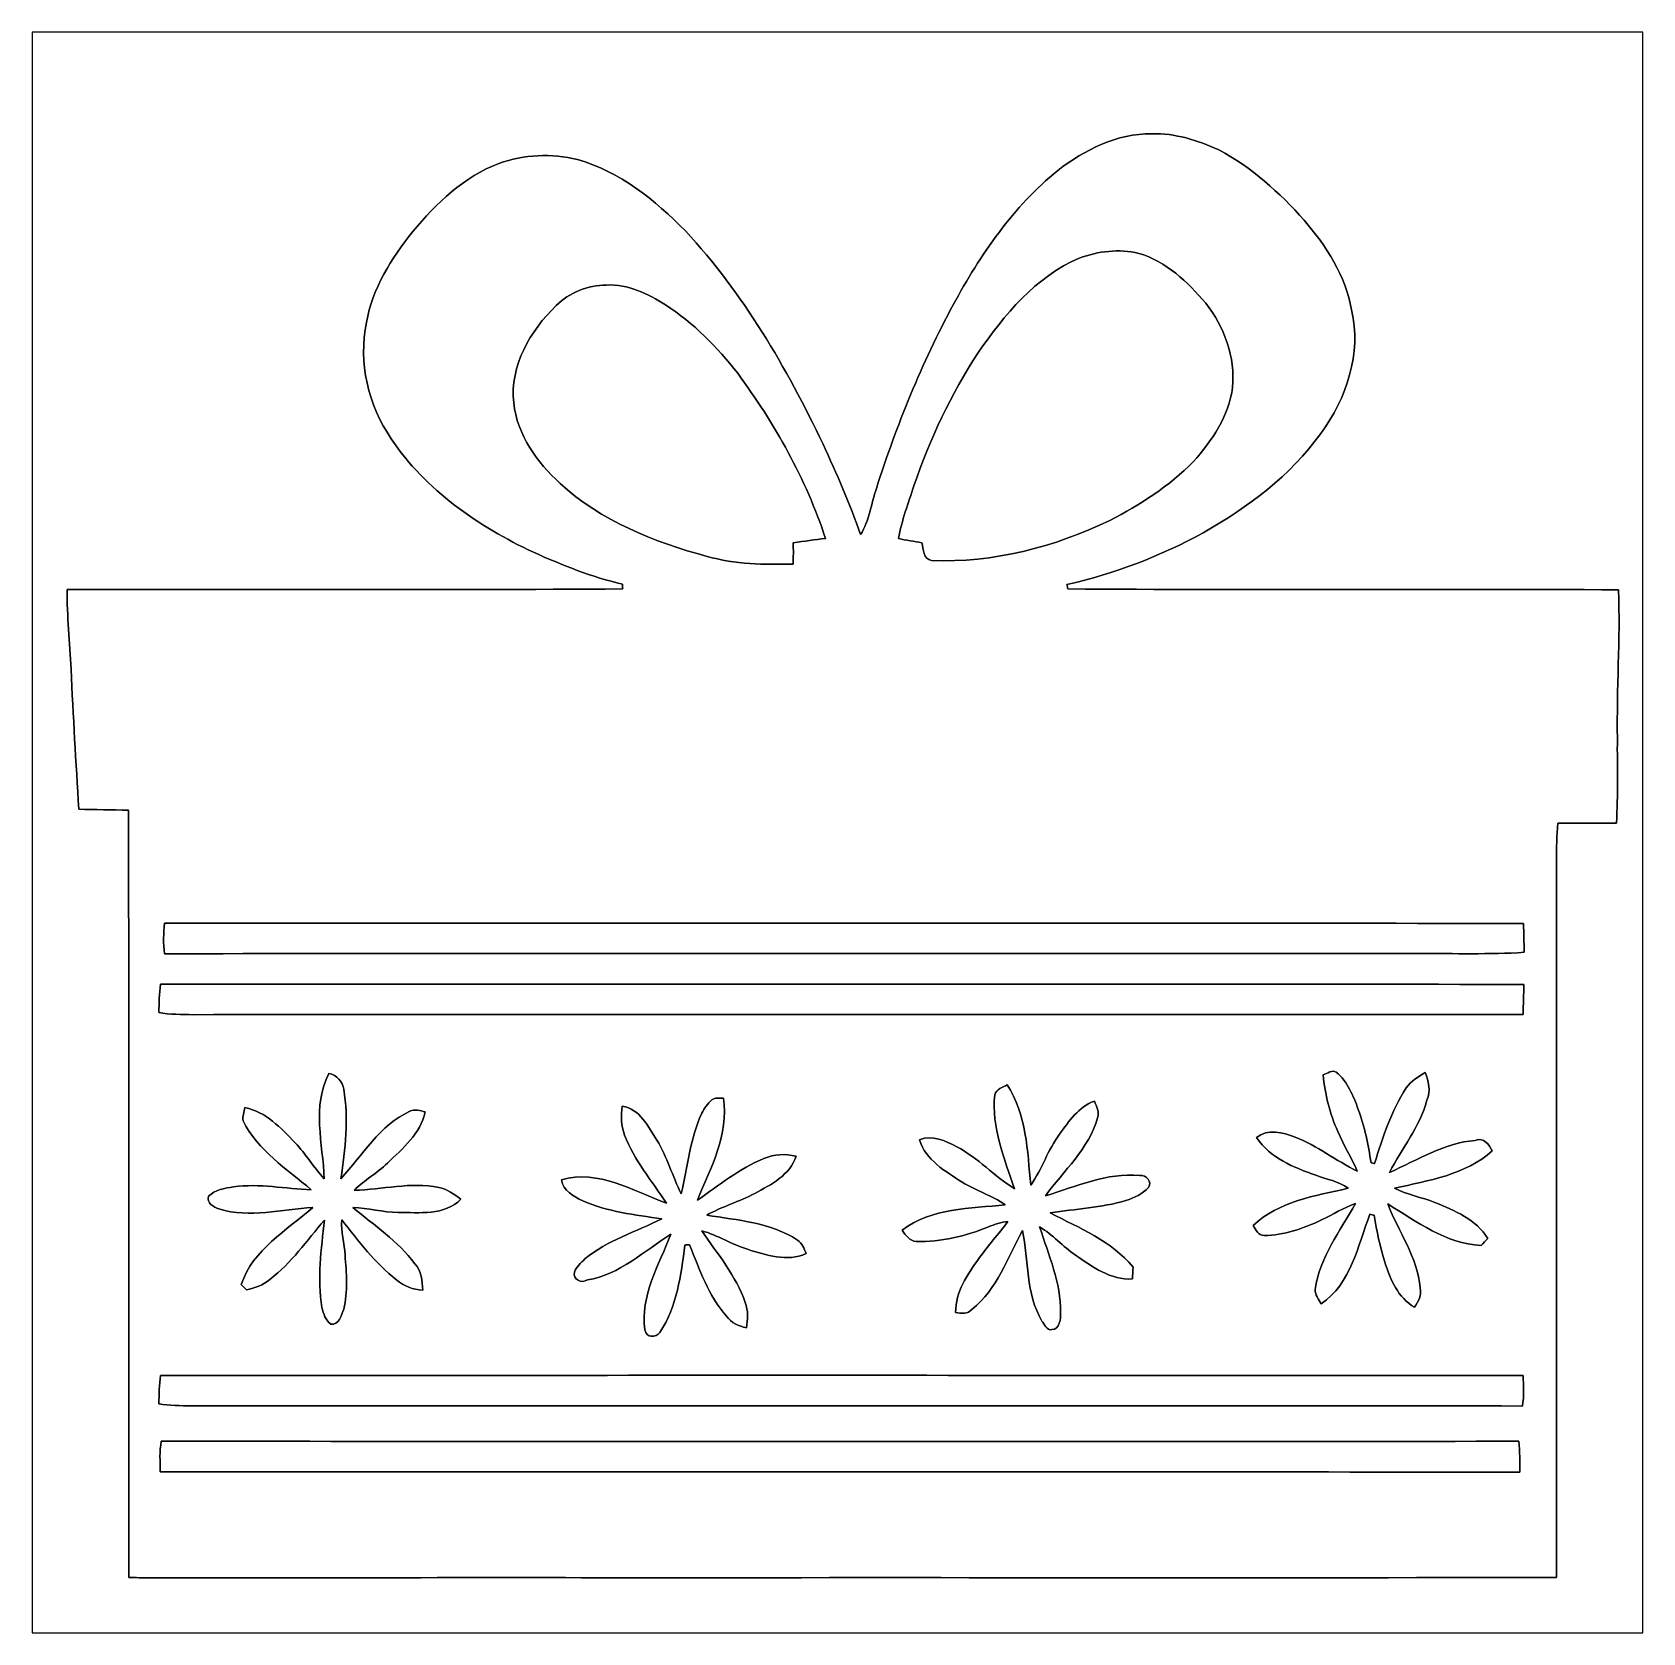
# Model space of a CAD drawing. Header units: centimetres. Extents: x -16.8 to 16.8, y -16.7 to 16.7.
import ezdxf

# ---------------------------------------------------------------- set-up
doc = ezdxf.new("R2010")
doc.units = ezdxf.units.CM
doc.header["$MEASUREMENT"] = 0
doc.layers.add('Layer 1', color=7, linetype='Continuous')

msp = doc.modelspace()

# ---------------------------------------------------------------- linework, layer by layer
at = {"layer": 'Layer 1', "color": 7}
for points, knots in [([(-16.77458, 16.66875), (-16.77458, 16.66875), (16.77458, 16.66875), (16.77458, 16.66875), (16.77458, 16.66875), (16.77458, 16.66875), (16.77458, -16.66875), (16.77458, -16.66875), (16.77458, -16.66875), (16.77458, -16.66875), (-16.77458, -16.66875), (-16.77458, -16.66875), (-16.77458, -16.66875), (-16.77458, -16.66875), (-16.77458, 16.66875), (-16.77458, 16.66875), (-16.77458, 16.66875), (-16.77458, 16.66875), (-16.77458, 16.66875), (-16.77458, 16.66875)], [0, 0, 0, 0, 0.16666667, 0.16666667, 0.16666667, 0.16666667, 0.33333333, 0.33333333, 0.33333333, 0.33333333, 0.5, 0.5, 0.5, 0.5, 0.66666667, 0.66666667, 0.66666667, 0.66666667, 1, 1, 1, 1]), ([(4.5907, 13.79008), (3.66219, 13.03726), (2.97674, 12.03501), (2.40947, 10.99361), (2.40947, 10.99361), (1.75577, 9.7723), (1.23119, 8.48395), (0.80962, 7.16562), (0.80962, 7.16562), (0.70238, 6.84495), (0.66322, 6.49358), (0.47907, 6.2036), (0.47907, 6.2036), (0.2607, 6.84918), (-0.01623, 7.47289), (-0.30198, 8.09096), (-0.30198, 8.09096), (-1.06363, 9.68234), (-1.95968, 11.2335), (-3.1683, 12.53067), (-3.1683, 12.53067), (-3.80259, 13.17096), (-4.53602, 13.76751), (-5.41796, 14.01727), (-5.41796, 14.01727), (-5.95348, 14.14956), (-6.53203, 14.12099), (-7.05273, 13.93684), (-7.05273, 13.93684), (-7.77981, 13.66097), (-8.35801, 13.10428), (-8.84661, 12.51479), (-8.84661, 12.51479), (-9.29181, 11.9634), (-9.68798, 11.33404), (-9.81216, 10.62496), (-9.81216, 10.62496), (-9.98538, 9.79241), (-9.77759, 8.89847), (-9.29675, 8.20208), (-9.29675, 8.20208), (-8.58238, 7.12964), (-7.48489, 6.38104), (-6.33554, 5.836), (-6.33554, 5.836), (-5.73229, 5.57424), (-5.12163, 5.31213), (-4.47604, 5.17525), (-4.47604, 5.17525), (-4.47569, 5.14103), (-4.47534, 5.10646), (-4.47463, 5.07224), (-4.47463, 5.07224), (-8.3312, 5.04825), (-12.18777, 5.07118), (-16.04433, 5.0606), (-16.04433, 5.0606), (-16.05527, 4.50779), (-15.98859, 3.95676), (-15.96566, 3.40501), (-15.96566, 3.40501), (-15.92227, 2.43099), (-15.86124, 1.45803), (-15.80656, 0.48472), (-15.80656, 0.48472), (-15.46154, 0.4766), (-15.11653, 0.47343), (-14.77186, 0.4639), (-14.77186, 0.4639), (-14.7514, -4.86198), (-14.77257, -10.18822), (-14.76128, -15.51446), (-14.76128, -15.51446), (-14.62229, -15.52116), (-14.48294, -15.52257), (-14.34394, -15.52504), (-14.34394, -15.52504), (-10.78371, -15.52575), (-7.22348, -15.51446), (-3.66324, -15.52399), (-3.66324, -15.52399), (2.54917, -15.5127), (8.76159, -15.53351), (14.97401, -15.51411), (14.97401, -15.51411), (14.97718, -10.53677), (14.97471, -5.55943), (14.97506, -0.58208), (14.97506, -0.58208), (14.97612, -0.32314), (14.98494, -0.06456), (15.00187, 0.19332), (15.00187, 0.19332), (15.40898, 0.19473), (15.81609, 0.19368), (16.2239, 0.19544), (16.2239, 0.19544), (16.26517, 0.78211), (16.23871, 1.37089), (16.24542, 1.95792), (16.24542, 1.95792), (16.22813, 2.9905), (16.30645, 4.02237), (16.27011, 5.05495), (16.27011, 5.05495), (12.44565, 5.08035), (8.62118, 5.04155), (4.79707, 5.074), (4.79707, 5.074), (4.79249, 5.09658), (4.78331, 5.14174), (4.77873, 5.16431), (4.77873, 5.16431), (5.76968, 5.38903), (6.72782, 5.75486), (7.61894, 6.2424), (7.61894, 6.2424), (8.55063, 6.77404), (9.43963, 7.42844), (10.06687, 8.3118), (10.06687, 8.3118), (10.60344, 9.03746), (10.92129, 9.98396), (10.70786, 10.8839), (10.70786, 10.8839), (10.58263, 11.59263), (10.18399, 12.21811), (9.71903, 12.75292), (9.71903, 12.75292), (9.2075, 13.329), (8.62683, 13.85711), (7.94173, 14.21871), (7.94173, 14.21871), (7.50464, 14.42014), (7.0298, 14.5669), (6.54367, 14.55349), (6.54367, 14.55349), (5.82189, 14.56231), (5.15056, 14.218), (4.5907, 13.79008)], [0, 0, 0, 0, 0.02777778, 0.02777778, 0.02777778, 0.02777778, 0.05555556, 0.05555556, 0.05555556, 0.05555556, 0.08333333, 0.08333333, 0.08333333, 0.08333333, 0.11111111, 0.11111111, 0.11111111, 0.11111111, 0.13888889, 0.13888889, 0.13888889, 0.13888889, 0.16666667, 0.16666667, 0.16666667, 0.16666667, 0.19444444, 0.19444444, 0.19444444, 0.19444444, 0.22222222, 0.22222222, 0.22222222, 0.22222222, 0.25, 0.25, 0.25, 0.25, 0.27777778, 0.27777778, 0.27777778, 0.27777778, 0.30555556, 0.30555556, 0.30555556, 0.30555556, 0.33333333, 0.33333333, 0.33333333, 0.33333333, 0.36111111, 0.36111111, 0.36111111, 0.36111111, 0.38888889, 0.38888889, 0.38888889, 0.38888889, 0.41666667, 0.41666667, 0.41666667, 0.41666667, 0.44444444, 0.44444444, 0.44444444, 0.44444444, 0.47222222, 0.47222222, 0.47222222, 0.47222222, 0.5, 0.5, 0.5, 0.5, 0.52777778, 0.52777778, 0.52777778, 0.52777778, 0.55555556, 0.55555556, 0.55555556, 0.55555556, 0.58333333, 0.58333333, 0.58333333, 0.58333333, 0.61111111, 0.61111111, 0.61111111, 0.61111111, 0.63888889, 0.63888889, 0.63888889, 0.63888889, 0.66666667, 0.66666667, 0.66666667, 0.66666667, 0.69444444, 0.69444444, 0.69444444, 0.69444444, 0.72222222, 0.72222222, 0.72222222, 0.72222222, 0.75, 0.75, 0.75, 0.75, 0.77777778, 0.77777778, 0.77777778, 0.77777778, 0.80555556, 0.80555556, 0.80555556, 0.80555556, 0.83333333, 0.83333333, 0.83333333, 0.83333333, 0.86111111, 0.86111111, 0.86111111, 0.86111111, 0.88888889, 0.88888889, 0.88888889, 0.88888889, 0.91666667, 0.91666667, 0.91666667, 0.91666667, 0.94444444, 0.94444444, 0.94444444, 0.94444444, 1, 1, 1, 1]), ([(5.03484, 11.96375), (5.42643, 12.1091), (5.86669, 12.15954), (6.27521, 12.06288), (6.27521, 12.06288), (6.84742, 11.89567), (7.29544, 11.46704), (7.6708, 11.02219), (7.6708, 11.02219), (8.0578, 10.53112), (8.28992, 9.90106), (8.22784, 9.271), (8.22784, 9.271), (8.15516, 8.67516), (7.80274, 8.15869), (7.41045, 7.72301), (7.41045, 7.72301), (6.91127, 7.2136), (6.30202, 6.8266), (5.67196, 6.50064), (5.67196, 6.50064), (4.52085, 5.94607), (3.2445, 5.60846), (1.96109, 5.66843), (1.96109, 5.66843), (1.77941, 5.68925), (1.79176, 5.8988), (1.7586, 6.03638), (1.7586, 6.03638), (1.59526, 6.06213), (1.43263, 6.09071), (1.27035, 6.12175), (1.27035, 6.12175), (1.33562, 6.50028), (1.47673, 6.85976), (1.5935, 7.22383), (1.5935, 7.22383), (1.92158, 8.19503), (2.36467, 9.12883), (2.92559, 9.98714), (2.92559, 9.98714), (3.4738, 10.78195), (4.12644, 11.57358), (5.03484, 11.96375)], [0, 0, 0, 0, 0.08333333, 0.08333333, 0.08333333, 0.08333333, 0.16666667, 0.16666667, 0.16666667, 0.16666667, 0.25, 0.25, 0.25, 0.25, 0.33333333, 0.33333333, 0.33333333, 0.33333333, 0.41666667, 0.41666667, 0.41666667, 0.41666667, 0.5, 0.5, 0.5, 0.5, 0.58333333, 0.58333333, 0.58333333, 0.58333333, 0.66666667, 0.66666667, 0.66666667, 0.66666667, 0.75, 0.75, 0.75, 0.75, 0.83333333, 0.83333333, 0.83333333, 0.83333333, 1, 1, 1, 1]), ([(-5.8607, 10.97562), (-5.58377, 11.24761), (-5.20065, 11.40037), (-4.81365, 11.40213), (-4.81365, 11.40213), (-4.36457, 11.42471), (-3.94864, 11.22504), (-3.58175, 10.98762), (-3.58175, 10.98762), (-2.99473, 10.61473), (-2.50613, 10.10814), (-2.07892, 9.56381), (-2.07892, 9.56381), (-1.30528, 8.51817), (-0.65723, 7.36529), (-0.24977, 6.12669), (-0.24977, 6.12669), (-0.47308, 6.09529), (-0.69709, 6.06743), (-0.92004, 6.03567), (-0.92004, 6.03567), (-0.9211, 5.88786), (-0.91722, 5.73899), (-0.92393, 5.59082), (-0.92393, 5.59082), (-1.52576, 5.57565), (-2.13466, 5.58659), (-2.71815, 5.75169), (-2.71815, 5.75169), (-3.82376, 6.04626), (-4.92513, 6.49005), (-5.77991, 7.27251), (-5.77991, 7.27251), (-6.26498, 7.7089), (-6.67068, 8.28428), (-6.74441, 8.9475), (-6.74441, 8.9475), (-6.82872, 9.72079), (-6.39904, 10.45598), (-5.8607, 10.97562)], [0, 0, 0, 0, 0.09090909, 0.09090909, 0.09090909, 0.09090909, 0.18181818, 0.18181818, 0.18181818, 0.18181818, 0.27272727, 0.27272727, 0.27272727, 0.27272727, 0.36363636, 0.36363636, 0.36363636, 0.36363636, 0.45454545, 0.45454545, 0.45454545, 0.45454545, 0.54545455, 0.54545455, 0.54545455, 0.54545455, 0.63636364, 0.63636364, 0.63636364, 0.63636364, 0.72727273, 0.72727273, 0.72727273, 0.72727273, 0.81818182, 0.81818182, 0.81818182, 0.81818182, 1, 1, 1, 1]), ([(-14.01692, -1.88666), (-4.58082, -1.89548), (4.85563, -1.87325), (14.29173, -1.89759), (14.29173, -1.89759), (14.29491, -2.09691), (14.29985, -2.29588), (14.30514, -2.49555), (14.30514, -2.49555), (13.57701, -2.54212), (12.84676, -2.51742), (12.11792, -2.52236), (12.11792, -2.52236), (3.40572, -2.52342), (-5.30648, -2.51989), (-14.01868, -2.52448), (-14.01868, -2.52448), (-14.0522, -2.31316), (-14.03597, -2.09797), (-14.01692, -1.88666)], [0, 0, 0, 0, 0.16666667, 0.16666667, 0.16666667, 0.16666667, 0.33333333, 0.33333333, 0.33333333, 0.33333333, 0.5, 0.5, 0.5, 0.5, 0.66666667, 0.66666667, 0.66666667, 0.66666667, 1, 1, 1, 1]), ([(-14.10441, -3.15877), (-4.63691, -3.16089), (4.83023, -3.14784), (14.29738, -3.16512), (14.29738, -3.16512), (14.2935, -3.37326), (14.28856, -3.58246), (14.27974, -3.79095), (14.27974, -3.79095), (5.04543, -3.79554), (-4.18888, -3.78883), (-13.42319, -3.79448), (-13.42319, -3.79448), (-13.66203, -3.78742), (-13.90368, -3.79659), (-14.13933, -3.75109), (-14.13933, -3.75109), (-14.12946, -3.55283), (-14.1291, -3.35527), (-14.10441, -3.15877)], [0, 0, 0, 0, 0.16666667, 0.16666667, 0.16666667, 0.16666667, 0.33333333, 0.33333333, 0.33333333, 0.33333333, 0.5, 0.5, 0.5, 0.5, 0.66666667, 0.66666667, 0.66666667, 0.66666667, 1, 1, 1, 1]), ([(-10.59392, -5.01932), (-10.42705, -5.05213), (-10.31099, -5.18513), (-10.28524, -5.34705), (-10.28524, -5.34705), (-10.1787, -5.96653), (-10.24961, -6.59553), (-10.34521, -7.21113), (-10.34521, -7.21113), (-9.88907, -6.72324), (-9.53911, -6.09353), (-8.90693, -5.80602), (-8.90693, -5.80602), (-8.80569, -5.74957), (-8.69315, -5.79861), (-8.58979, -5.81872), (-8.58979, -5.81872), (-8.68715, -6.2738), (-9.05686, -6.58072), (-9.37542, -6.88763), (-9.37542, -6.88763), (-9.59097, -7.0926), (-9.85308, -7.24182), (-10.06687, -7.44926), (-10.06687, -7.44926), (-9.4809, -7.44432), (-8.89141, -7.27004), (-8.30756, -7.39387), (-8.30756, -7.39387), (-8.13188, -7.4235), (-7.98759, -7.53569), (-7.84472, -7.63482), (-7.84472, -7.63482), (-8.18162, -7.98901), (-8.71538, -7.90963), (-9.15353, -7.91422), (-9.15353, -7.91422), (-9.47032, -7.91175), (-9.77759, -7.82073), (-10.09333, -7.81191), (-10.09333, -7.81191), (-9.64706, -8.18233), (-9.15705, -8.51359), (-8.80322, -8.98137), (-8.80322, -8.98137), (-8.67234, -9.13483), (-8.64411, -9.33838), (-8.63988, -9.53347), (-8.63988, -9.53347), (-8.84132, -9.52747), (-9.02441, -9.4428), (-9.18034, -9.32145), (-9.18034, -9.32145), (-9.63542, -8.97643), (-9.97126, -8.50829), (-10.32828, -8.06979), (-10.32828, -8.06979), (-10.34486, -8.31674), (-10.27148, -8.55733), (-10.25843, -8.80322), (-10.25843, -8.80322), (-10.22456, -9.17716), (-10.20128, -9.56134), (-10.28171, -9.9314), (-10.28171, -9.9314), (-10.33427, -10.04464), (-10.38684, -10.27536), (-10.55441, -10.23973), (-10.55441, -10.23973), (-10.66412, -10.15929), (-10.70716, -10.02136), (-10.74138, -9.89577), (-10.74138, -9.89577), (-10.83804, -9.2897), (-10.75584, -8.67869), (-10.68564, -8.07473), (-10.68564, -8.07473), (-11.05429, -8.49454), (-11.37426, -8.96761), (-11.82405, -9.30839), (-11.82405, -9.30839), (-11.96481, -9.42234), (-12.13379, -9.4936), (-12.31194, -9.525), (-12.31194, -9.525), (-12.34722, -9.4869), (-12.38285, -9.44951), (-12.41848, -9.41246), (-12.41848, -9.41246), (-12.18424, -8.68645), (-11.46916, -8.28922), (-10.93117, -7.80944), (-10.93117, -7.80944), (-11.57817, -7.84613), (-12.24562, -8.03945), (-12.8838, -7.84084), (-12.8838, -7.84084), (-12.99633, -7.80521), (-13.14521, -7.71842), (-13.10005, -7.57767), (-13.10005, -7.57767), (-12.96917, -7.4362), (-12.76138, -7.41116), (-12.58217, -7.38082), (-12.58217, -7.38082), (-12.03995, -7.30426), (-11.50126, -7.42209), (-10.96045, -7.44396), (-10.96045, -7.44396), (-11.47198, -7.00617), (-12.07453, -6.62764), (-12.3825, -6.00251), (-12.3825, -6.00251), (-12.39626, -5.91044), (-12.36204, -5.81978), (-12.34475, -5.73052), (-12.34475, -5.73052), (-11.9066, -5.81625), (-11.59087, -6.15421), (-11.29771, -6.46465), (-11.29771, -6.46465), (-11.0744, -6.69572), (-10.91142, -6.97724), (-10.69093, -7.21042), (-10.69093, -7.21042), (-10.72198, -6.48723), (-10.95058, -5.69383), (-10.59392, -5.01932)], [0, 0, 0, 0, 0.03030303, 0.03030303, 0.03030303, 0.03030303, 0.06060606, 0.06060606, 0.06060606, 0.06060606, 0.09090909, 0.09090909, 0.09090909, 0.09090909, 0.12121212, 0.12121212, 0.12121212, 0.12121212, 0.15151515, 0.15151515, 0.15151515, 0.15151515, 0.18181818, 0.18181818, 0.18181818, 0.18181818, 0.21212121, 0.21212121, 0.21212121, 0.21212121, 0.24242424, 0.24242424, 0.24242424, 0.24242424, 0.27272727, 0.27272727, 0.27272727, 0.27272727, 0.3030303, 0.3030303, 0.3030303, 0.3030303, 0.33333333, 0.33333333, 0.33333333, 0.33333333, 0.36363636, 0.36363636, 0.36363636, 0.36363636, 0.39393939, 0.39393939, 0.39393939, 0.39393939, 0.42424242, 0.42424242, 0.42424242, 0.42424242, 0.45454545, 0.45454545, 0.45454545, 0.45454545, 0.48484848, 0.48484848, 0.48484848, 0.48484848, 0.51515152, 0.51515152, 0.51515152, 0.51515152, 0.54545455, 0.54545455, 0.54545455, 0.54545455, 0.57575758, 0.57575758, 0.57575758, 0.57575758, 0.60606061, 0.60606061, 0.60606061, 0.60606061, 0.63636364, 0.63636364, 0.63636364, 0.63636364, 0.66666667, 0.66666667, 0.66666667, 0.66666667, 0.6969697, 0.6969697, 0.6969697, 0.6969697, 0.72727273, 0.72727273, 0.72727273, 0.72727273, 0.75757576, 0.75757576, 0.75757576, 0.75757576, 0.78787879, 0.78787879, 0.78787879, 0.78787879, 0.81818182, 0.81818182, 0.81818182, 0.81818182, 0.84848485, 0.84848485, 0.84848485, 0.84848485, 0.87878788, 0.87878788, 0.87878788, 0.87878788, 0.90909091, 0.90909091, 0.90909091, 0.90909091, 0.93939394, 0.93939394, 0.93939394, 0.93939394, 1, 1, 1, 1]), ([(10.11802, -5.04613), (10.20339, -5.0225), (10.30252, -4.93289), (10.38931, -4.99039), (10.38931, -4.99039), (10.62355, -5.19324), (10.74737, -5.48287), (10.84651, -5.76897), (10.84651, -5.76897), (10.98797, -6.12422), (11.04865, -6.50416), (11.11709, -6.87881), (11.11709, -6.87881), (11.13437, -6.8834), (11.16859, -6.89187), (11.18588, -6.89645), (11.18588, -6.89645), (11.36121, -6.35459), (11.52913, -5.79931), (11.84734, -5.32024), (11.84734, -5.32024), (11.938, -5.17102), (12.10134, -5.09411), (12.23962, -4.99639), (12.23962, -4.99639), (12.31477, -5.17913), (12.35957, -5.38656), (12.27772, -5.57671), (12.27772, -5.57671), (12.13097, -6.13163), (11.75808, -6.57895), (11.49914, -7.08025), (11.49914, -7.08025), (12.0777, -6.82413), (12.63826, -6.46642), (13.28314, -6.41244), (13.28314, -6.41244), (13.46517, -6.34012), (13.57101, -6.50452), (13.64051, -6.63363), (13.64051, -6.63363), (13.07606, -7.12929), (12.31194, -7.2517), (11.60392, -7.40657), (11.60392, -7.40657), (11.86568, -7.55121), (12.16766, -7.59248), (12.44282, -7.70572), (12.44282, -7.70572), (12.85557, -7.87188), (13.30325, -8.06097), (13.54702, -8.45679), (13.54702, -8.45679), (13.49939, -8.50441), (13.45283, -8.55274), (13.40697, -8.60178), (13.40697, -8.60178), (12.67178, -8.56827), (12.06712, -8.10436), (11.46387, -7.73748), (11.46387, -7.73748), (11.684, -8.32062), (12.08722, -8.84484), (12.1345, -9.48725), (12.1345, -9.48725), (12.18142, -9.63824), (12.09851, -9.7723), (12.01843, -9.88942), (12.01843, -9.88942), (11.67659, -9.68939), (11.51467, -9.31016), (11.40389, -8.94891), (11.40389, -8.94891), (11.297, -8.63212), (11.23527, -8.30227), (11.17917, -7.97384), (11.17917, -7.97384), (11.1573, -7.96784), (11.11321, -7.95549), (11.09098, -7.94914), (11.09098, -7.94914), (10.83733, -8.60637), (10.70046, -9.39765), (10.07181, -9.8171), (10.07181, -9.8171), (10.02206, -9.72256), (9.94798, -9.62942), (9.94833, -9.5183), (9.94833, -9.5183), (10.04746, -8.84908), (10.46304, -8.2998), (10.79147, -7.72936), (10.79147, -7.72936), (10.54029, -7.81085), (10.31946, -7.95972), (10.08168, -8.07014), (10.08168, -8.07014), (9.70774, -8.2483), (9.30275, -8.38906), (8.88506, -8.39576), (8.88506, -8.39576), (8.76406, -8.39576), (8.71149, -8.2744), (8.65717, -8.18727), (8.65717, -8.18727), (9.18845, -7.68244), (9.94692, -7.56532), (10.63413, -7.41116), (10.63413, -7.41116), (10.44187, -7.25734), (10.18928, -7.23018), (9.96738, -7.13952), (9.96738, -7.13952), (9.50383, -6.97865), (9.01241, -6.77933), (8.72772, -6.35529), (8.72772, -6.35529), (8.95526, -6.16338), (9.27982, -6.24346), (9.531, -6.34471), (9.531, -6.34471), (9.99172, -6.52639), (10.38542, -6.83577), (10.8271, -7.05414), (10.8271, -7.05414), (10.70998, -6.76981), (10.53747, -6.51298), (10.42141, -6.22829), (10.42141, -6.22829), (10.25525, -5.85435), (10.15118, -5.45394), (10.11802, -5.04613)], [0, 0, 0, 0, 0.02941176, 0.02941176, 0.02941176, 0.02941176, 0.05882353, 0.05882353, 0.05882353, 0.05882353, 0.08823529, 0.08823529, 0.08823529, 0.08823529, 0.11764706, 0.11764706, 0.11764706, 0.11764706, 0.14705882, 0.14705882, 0.14705882, 0.14705882, 0.17647059, 0.17647059, 0.17647059, 0.17647059, 0.20588235, 0.20588235, 0.20588235, 0.20588235, 0.23529412, 0.23529412, 0.23529412, 0.23529412, 0.26470588, 0.26470588, 0.26470588, 0.26470588, 0.29411765, 0.29411765, 0.29411765, 0.29411765, 0.32352941, 0.32352941, 0.32352941, 0.32352941, 0.35294118, 0.35294118, 0.35294118, 0.35294118, 0.38235294, 0.38235294, 0.38235294, 0.38235294, 0.41176471, 0.41176471, 0.41176471, 0.41176471, 0.44117647, 0.44117647, 0.44117647, 0.44117647, 0.47058824, 0.47058824, 0.47058824, 0.47058824, 0.5, 0.5, 0.5, 0.5, 0.52941176, 0.52941176, 0.52941176, 0.52941176, 0.55882353, 0.55882353, 0.55882353, 0.55882353, 0.58823529, 0.58823529, 0.58823529, 0.58823529, 0.61764706, 0.61764706, 0.61764706, 0.61764706, 0.64705882, 0.64705882, 0.64705882, 0.64705882, 0.67647059, 0.67647059, 0.67647059, 0.67647059, 0.70588235, 0.70588235, 0.70588235, 0.70588235, 0.73529412, 0.73529412, 0.73529412, 0.73529412, 0.76470588, 0.76470588, 0.76470588, 0.76470588, 0.79411765, 0.79411765, 0.79411765, 0.79411765, 0.82352941, 0.82352941, 0.82352941, 0.82352941, 0.85294118, 0.85294118, 0.85294118, 0.85294118, 0.88235294, 0.88235294, 0.88235294, 0.88235294, 0.91176471, 0.91176471, 0.91176471, 0.91176471, 0.94117647, 0.94117647, 0.94117647, 0.94117647, 1, 1, 1, 1]), ([(3.27554, -5.46241), (3.30623, -5.34494), (3.4477, -5.30895), (3.53483, -5.25286), (3.53483, -5.25286), (3.94018, -5.87022), (3.95323, -6.63293), (4.02555, -7.34307), (4.02555, -7.34307), (4.26014, -7.00934), (4.38397, -6.61317), (4.62456, -6.28297), (4.62456, -6.28297), (4.82212, -6.01662), (5.02497, -5.71429), (5.35058, -5.5947), (5.35058, -5.5947), (5.39821, -5.70371), (5.45994, -5.82224), (5.41867, -5.9436), (5.41867, -5.9436), (5.23593, -6.58918), (4.71099, -7.04427), (4.33035, -7.57026), (4.33035, -7.57026), (4.97205, -7.36847), (5.60776, -7.08519), (6.2992, -7.14128), (6.2992, -7.14128), (6.42232, -7.13246), (6.57331, -7.27604), (6.477, -7.39352), (6.477, -7.39352), (6.3567, -7.5311), (6.1782, -7.60448), (6.00922, -7.66374), (6.00922, -7.66374), (5.49698, -7.81826), (4.95864, -7.83837), (4.43336, -7.92339), (4.43336, -7.92339), (5.03978, -8.24195), (5.71112, -8.50582), (6.15597, -9.05193), (6.15597, -9.05193), (6.15244, -9.11366), (6.14609, -9.23749), (6.14257, -9.29957), (6.14257, -9.29957), (5.69207, -9.32533), (5.30789, -9.0424), (4.95547, -8.80216), (4.95547, -8.80216), (4.69336, -8.62401), (4.48486, -8.37636), (4.21111, -8.21514), (4.21111, -8.21514), (4.39279, -8.79969), (4.66302, -9.37542), (4.64291, -10.00196), (4.64291, -10.00196), (4.6609, -10.12331), (4.62386, -10.34768), (4.46229, -10.35509), (4.46229, -10.35509), (4.35504, -10.37661), (4.31341, -10.23726), (4.25556, -10.17517), (4.25556, -10.17517), (3.92748, -9.60261), (3.97475, -8.91505), (3.85339, -8.28675), (3.85339, -8.28675), (3.5433, -8.85366), (3.33057, -9.51794), (2.80211, -9.92928), (2.80211, -9.92928), (2.71357, -10.03864), (2.57845, -10.01677), (2.46062, -9.99772), (2.46062, -9.99772), (2.45533, -9.5691), (2.70404, -9.20397), (2.94711, -8.87377), (2.94711, -8.87377), (3.12984, -8.60178), (3.36056, -8.36683), (3.54894, -8.09943), (3.54894, -8.09943), (3.40889, -8.11777), (3.27342, -8.16081), (3.1436, -8.21514), (3.1436, -8.21514), (2.66771, -8.40916), (2.15547, -8.5277), (1.64006, -8.51923), (1.64006, -8.51923), (1.50319, -8.50865), (1.41958, -8.3887), (1.35008, -8.28534), (1.35008, -8.28534), (1.95298, -7.80944), (2.77107, -7.83661), (3.49426, -7.7537), (3.49426, -7.7537), (3.21486, -7.55932), (2.8829, -7.46266), (2.59609, -7.28133), (2.59609, -7.28133), (2.25143, -7.05767), (1.83374, -6.82484), (1.70956, -6.40151), (1.70956, -6.40151), (1.97485, -6.28227), (2.24719, -6.42655), (2.48461, -6.54756), (2.48461, -6.54756), (2.92735, -6.77616), (3.26566, -7.15892), (3.68653, -7.41927), (3.68653, -7.41927), (3.47592, -6.78603), (3.20146, -6.14539), (3.27554, -5.46241)], [0, 0, 0, 0, 0.03125, 0.03125, 0.03125, 0.03125, 0.0625, 0.0625, 0.0625, 0.0625, 0.09375, 0.09375, 0.09375, 0.09375, 0.125, 0.125, 0.125, 0.125, 0.15625, 0.15625, 0.15625, 0.15625, 0.1875, 0.1875, 0.1875, 0.1875, 0.21875, 0.21875, 0.21875, 0.21875, 0.25, 0.25, 0.25, 0.25, 0.28125, 0.28125, 0.28125, 0.28125, 0.3125, 0.3125, 0.3125, 0.3125, 0.34375, 0.34375, 0.34375, 0.34375, 0.375, 0.375, 0.375, 0.375, 0.40625, 0.40625, 0.40625, 0.40625, 0.4375, 0.4375, 0.4375, 0.4375, 0.46875, 0.46875, 0.46875, 0.46875, 0.5, 0.5, 0.5, 0.5, 0.53125, 0.53125, 0.53125, 0.53125, 0.5625, 0.5625, 0.5625, 0.5625, 0.59375, 0.59375, 0.59375, 0.59375, 0.625, 0.625, 0.625, 0.625, 0.65625, 0.65625, 0.65625, 0.65625, 0.6875, 0.6875, 0.6875, 0.6875, 0.71875, 0.71875, 0.71875, 0.71875, 0.75, 0.75, 0.75, 0.75, 0.78125, 0.78125, 0.78125, 0.78125, 0.8125, 0.8125, 0.8125, 0.8125, 0.84375, 0.84375, 0.84375, 0.84375, 0.875, 0.875, 0.875, 0.875, 0.90625, 0.90625, 0.90625, 0.90625, 0.9375, 0.9375, 0.9375, 0.9375, 1, 1, 1, 1]), ([(-2.62114, -5.56683), (-2.54953, -5.51709), (-2.45569, -5.53861), (-2.37384, -5.53191), (-2.37384, -5.53191), (-2.26025, -6.2925), (-2.6356, -6.98112), (-2.91818, -7.65739), (-2.91818, -7.65739), (-2.47015, -7.34836), (-2.0387, -7.00052), (-1.53211, -6.78956), (-1.53211, -6.78956), (-1.32115, -6.70172), (-1.08479, -6.6862), (-0.8636, -6.74158), (-0.8636, -6.74158), (-0.98743, -7.13669), (-1.3843, -7.33425), (-1.72473, -7.51628), (-1.72473, -7.51628), (-2.04823, -7.6895), (-2.40453, -7.79145), (-2.7238, -7.97172), (-2.7238, -7.97172), (-2.08209, -8.07191), (-1.391, -8.12482), (-0.8322, -8.48995), (-0.8322, -8.48995), (-0.73448, -8.5531), (-0.69674, -8.66881), (-0.65405, -8.77076), (-0.65405, -8.77076), (-1.05551, -8.94927), (-1.48519, -8.80322), (-1.87572, -8.6801), (-1.87572, -8.6801), (-2.20416, -8.58097), (-2.49484, -8.38588), (-2.8261, -8.29663), (-2.8261, -8.29663), (-2.49943, -8.77711), (-2.11455, -9.23361), (-1.92052, -9.78958), (-1.92052, -9.78958), (-1.85879, -9.95892), (-1.86725, -10.14518), (-1.89865, -10.32051), (-1.89865, -10.32051), (-2.05599, -10.27959), (-2.21721, -10.21397), (-2.31175, -10.07322), (-2.31175, -10.07322), (-2.6924, -9.65129), (-2.86738, -9.10026), (-3.08398, -8.58696), (-3.08398, -8.58696), (-3.10868, -8.58838), (-3.15771, -8.59155), (-3.18241, -8.59296), (-3.18241, -8.59296), (-3.25508, -9.21808), (-3.3461, -9.87531), (-3.69852, -10.41329), (-3.69852, -10.41329), (-3.78354, -10.53112), (-3.99133, -10.52513), (-4.01038, -10.35967), (-4.01038, -10.35967), (-4.11515, -9.65129), (-3.71581, -9.00359), (-3.47098, -8.36542), (-3.47098, -8.36542), (-4.02625, -8.71855), (-4.53637, -9.20785), (-5.20947, -9.31862), (-5.20947, -9.31862), (-5.33083, -9.40188), (-5.51709, -9.30134), (-5.48076, -9.15987), (-5.48076, -9.15987), (-5.4423, -9.04557), (-5.3467, -8.96373), (-5.26203, -8.88294), (-5.26203, -8.88294), (-4.7946, -8.48713), (-4.19488, -8.32238), (-3.66148, -8.04439), (-3.66148, -8.04439), (-4.21816, -7.96713), (-4.78825, -7.89975), (-5.30754, -7.6708), (-5.30754, -7.6708), (-5.49698, -7.57555), (-5.70865, -7.46795), (-5.75063, -7.23477), (-5.75063, -7.23477), (-4.98158, -7.01287), (-4.26403, -7.46548), (-3.56447, -7.71807), (-3.56447, -7.71807), (-3.86891, -7.25523), (-4.23192, -6.82307), (-4.43477, -6.30167), (-4.43477, -6.30167), (-4.51026, -6.10764), (-4.51626, -5.8995), (-4.48381, -5.69666), (-4.48381, -5.69666), (-4.11304, -5.75769), (-3.94264, -6.12563), (-3.76238, -6.40644), (-3.76238, -6.40644), (-3.54753, -6.75711), (-3.43994, -7.15821), (-3.25473, -7.52263), (-3.25473, -7.52263), (-3.12279, -6.96277), (-3.07058, -6.37787), (-2.82893, -5.8487), (-2.82893, -5.8487), (-2.77601, -5.74393), (-2.69769, -5.65397), (-2.62114, -5.56683)], [0, 0, 0, 0, 0.03125, 0.03125, 0.03125, 0.03125, 0.0625, 0.0625, 0.0625, 0.0625, 0.09375, 0.09375, 0.09375, 0.09375, 0.125, 0.125, 0.125, 0.125, 0.15625, 0.15625, 0.15625, 0.15625, 0.1875, 0.1875, 0.1875, 0.1875, 0.21875, 0.21875, 0.21875, 0.21875, 0.25, 0.25, 0.25, 0.25, 0.28125, 0.28125, 0.28125, 0.28125, 0.3125, 0.3125, 0.3125, 0.3125, 0.34375, 0.34375, 0.34375, 0.34375, 0.375, 0.375, 0.375, 0.375, 0.40625, 0.40625, 0.40625, 0.40625, 0.4375, 0.4375, 0.4375, 0.4375, 0.46875, 0.46875, 0.46875, 0.46875, 0.5, 0.5, 0.5, 0.5, 0.53125, 0.53125, 0.53125, 0.53125, 0.5625, 0.5625, 0.5625, 0.5625, 0.59375, 0.59375, 0.59375, 0.59375, 0.625, 0.625, 0.625, 0.625, 0.65625, 0.65625, 0.65625, 0.65625, 0.6875, 0.6875, 0.6875, 0.6875, 0.71875, 0.71875, 0.71875, 0.71875, 0.75, 0.75, 0.75, 0.75, 0.78125, 0.78125, 0.78125, 0.78125, 0.8125, 0.8125, 0.8125, 0.8125, 0.84375, 0.84375, 0.84375, 0.84375, 0.875, 0.875, 0.875, 0.875, 0.90625, 0.90625, 0.90625, 0.90625, 0.9375, 0.9375, 0.9375, 0.9375, 1, 1, 1, 1]), ([(-14.10441, -11.30794), (-4.64185, -11.30512), (4.82036, -11.30688), (14.28291, -11.30688), (14.28291, -11.30688), (14.28962, -11.5189), (14.30479, -11.73445), (14.26739, -11.94541), (14.26739, -11.94541), (5.02532, -11.93729), (-4.21675, -11.94259), (-13.45883, -11.94259), (-13.45883, -11.94259), (-13.68566, -11.93729), (-13.91391, -11.93588), (-14.13863, -11.90096), (-14.13863, -11.90096), (-14.12946, -11.70199), (-14.1291, -11.50479), (-14.10441, -11.30794)], [0, 0, 0, 0, 0.16666667, 0.16666667, 0.16666667, 0.16666667, 0.33333333, 0.33333333, 0.33333333, 0.33333333, 0.5, 0.5, 0.5, 0.5, 0.66666667, 0.66666667, 0.66666667, 0.66666667, 1, 1, 1, 1]), ([(-14.08606, -12.67919), (-4.66055, -12.68554), (4.76497, -12.68236), (14.19049, -12.68095), (14.19049, -12.68095), (14.20918, -12.89473), (14.22224, -13.11063), (14.21095, -13.32583), (14.21095, -13.32583), (4.77167, -13.30572), (-4.66796, -13.32371), (-14.10723, -13.31666), (-14.10723, -13.31666), (-14.11076, -13.10358), (-14.12593, -12.88944), (-14.08606, -12.67919)], [0, 0, 0, 0, 0.2, 0.2, 0.2, 0.2, 0.4, 0.4, 0.4, 0.4, 0.6, 0.6, 0.6, 0.6, 1, 1, 1, 1])]:
    msp.add_open_spline(points, degree=3, knots=knots, dxfattribs=at)
at = {"layer": 'Layer 1', "color": 253}
for points, knots in [([(4.5907, 13.79008), (5.15056, 14.218), (5.82189, 14.56231), (6.54367, 14.55349), (6.54367, 14.55349), (7.0298, 14.5669), (7.50464, 14.42014), (7.94173, 14.21871), (7.94173, 14.21871), (8.62683, 13.85711), (9.2075, 13.329), (9.71903, 12.75292), (9.71903, 12.75292), (10.18399, 12.21811), (10.58263, 11.59263), (10.70786, 10.8839), (10.70786, 10.8839), (10.92129, 9.98396), (10.60344, 9.03746), (10.06687, 8.3118), (10.06687, 8.3118), (9.43963, 7.42844), (8.55063, 6.77404), (7.61894, 6.2424), (7.61894, 6.2424), (6.72782, 5.75486), (5.76968, 5.38903), (4.77873, 5.16431), (4.77873, 5.16431), (4.78331, 5.14174), (4.79249, 5.09658), (4.79707, 5.074), (4.79707, 5.074), (8.62118, 5.04155), (12.44565, 5.08035), (16.27011, 5.05495), (16.27011, 5.05495), (16.30645, 4.02237), (16.22813, 2.9905), (16.24542, 1.95792), (16.24542, 1.95792), (16.23871, 1.37089), (16.26517, 0.78211), (16.2239, 0.19544), (16.2239, 0.19544), (15.81609, 0.19368), (15.40898, 0.19473), (15.00187, 0.19332), (15.00187, 0.19332), (14.98494, -0.06456), (14.97612, -0.32314), (14.97506, -0.58208), (14.97506, -0.58208), (14.97471, -5.55943), (14.97718, -10.53677), (14.97401, -15.51411), (14.97401, -15.51411), (8.76159, -15.53351), (2.54917, -15.5127), (-3.66324, -15.52399), (-3.66324, -15.52399), (-7.22348, -15.51446), (-10.78371, -15.52575), (-14.34394, -15.52504), (-14.34394, -15.52504), (-14.48294, -15.52257), (-14.62229, -15.52116), (-14.76128, -15.51446), (-14.76128, -15.51446), (-14.77257, -10.18822), (-14.7514, -4.86198), (-14.77186, 0.4639), (-14.77186, 0.4639), (-15.11653, 0.47343), (-15.46154, 0.4766), (-15.80656, 0.48472), (-15.80656, 0.48472), (-15.86124, 1.45803), (-15.92227, 2.43099), (-15.96566, 3.40501), (-15.96566, 3.40501), (-15.98859, 3.95676), (-16.05527, 4.50779), (-16.04433, 5.0606), (-16.04433, 5.0606), (-12.18777, 5.07118), (-8.3312, 5.04825), (-4.47463, 5.07224), (-4.47463, 5.07224), (-4.47534, 5.10646), (-4.47569, 5.14103), (-4.47604, 5.17525), (-4.47604, 5.17525), (-5.12163, 5.31213), (-5.73229, 5.57424), (-6.33554, 5.836), (-6.33554, 5.836), (-7.48489, 6.38104), (-8.58238, 7.12964), (-9.29675, 8.20208), (-9.29675, 8.20208), (-9.77759, 8.89847), (-9.98538, 9.79241), (-9.81216, 10.62496), (-9.81216, 10.62496), (-9.68798, 11.33404), (-9.29181, 11.9634), (-8.84661, 12.51479), (-8.84661, 12.51479), (-8.35801, 13.10428), (-7.77981, 13.66097), (-7.05273, 13.93684), (-7.05273, 13.93684), (-6.53203, 14.12099), (-5.95348, 14.14956), (-5.41796, 14.01727), (-5.41796, 14.01727), (-4.53602, 13.76751), (-3.80259, 13.17096), (-3.1683, 12.53067), (-3.1683, 12.53067), (-1.95968, 11.2335), (-1.06363, 9.68234), (-0.30198, 8.09096), (-0.30198, 8.09096), (-0.01623, 7.47289), (0.2607, 6.84918), (0.47907, 6.2036), (0.47907, 6.2036), (0.66322, 6.49358), (0.70238, 6.84495), (0.80962, 7.16562), (0.80962, 7.16562), (1.23119, 8.48395), (1.75577, 9.7723), (2.40947, 10.99361), (2.40947, 10.99361), (2.97674, 12.03501), (3.66219, 13.03726), (4.5907, 13.79008), (4.5907, 13.79008), (4.5907, 13.79008), (4.5907, 13.79008), (4.5907, 13.79008)], [0, 0, 0, 0, 0.02702703, 0.02702703, 0.02702703, 0.02702703, 0.05405405, 0.05405405, 0.05405405, 0.05405405, 0.08108108, 0.08108108, 0.08108108, 0.08108108, 0.10810811, 0.10810811, 0.10810811, 0.10810811, 0.13513514, 0.13513514, 0.13513514, 0.13513514, 0.16216216, 0.16216216, 0.16216216, 0.16216216, 0.18918919, 0.18918919, 0.18918919, 0.18918919, 0.21621622, 0.21621622, 0.21621622, 0.21621622, 0.24324324, 0.24324324, 0.24324324, 0.24324324, 0.27027027, 0.27027027, 0.27027027, 0.27027027, 0.2972973, 0.2972973, 0.2972973, 0.2972973, 0.32432432, 0.32432432, 0.32432432, 0.32432432, 0.35135135, 0.35135135, 0.35135135, 0.35135135, 0.37837838, 0.37837838, 0.37837838, 0.37837838, 0.40540541, 0.40540541, 0.40540541, 0.40540541, 0.43243243, 0.43243243, 0.43243243, 0.43243243, 0.45945946, 0.45945946, 0.45945946, 0.45945946, 0.48648649, 0.48648649, 0.48648649, 0.48648649, 0.51351351, 0.51351351, 0.51351351, 0.51351351, 0.54054054, 0.54054054, 0.54054054, 0.54054054, 0.56756757, 0.56756757, 0.56756757, 0.56756757, 0.59459459, 0.59459459, 0.59459459, 0.59459459, 0.62162162, 0.62162162, 0.62162162, 0.62162162, 0.64864865, 0.64864865, 0.64864865, 0.64864865, 0.67567568, 0.67567568, 0.67567568, 0.67567568, 0.7027027, 0.7027027, 0.7027027, 0.7027027, 0.72972973, 0.72972973, 0.72972973, 0.72972973, 0.75675676, 0.75675676, 0.75675676, 0.75675676, 0.78378378, 0.78378378, 0.78378378, 0.78378378, 0.81081081, 0.81081081, 0.81081081, 0.81081081, 0.83783784, 0.83783784, 0.83783784, 0.83783784, 0.86486486, 0.86486486, 0.86486486, 0.86486486, 0.89189189, 0.89189189, 0.89189189, 0.89189189, 0.91891892, 0.91891892, 0.91891892, 0.91891892, 0.94594595, 0.94594595, 0.94594595, 0.94594595, 1, 1, 1, 1]), ([(5.03484, 11.96375), (4.12644, 11.57358), (3.4738, 10.78195), (2.92559, 9.98714), (2.92559, 9.98714), (2.36467, 9.12883), (1.92158, 8.19503), (1.5935, 7.22383), (1.5935, 7.22383), (1.47673, 6.85976), (1.33562, 6.50028), (1.27035, 6.12175), (1.27035, 6.12175), (1.43263, 6.09071), (1.59526, 6.06213), (1.7586, 6.03638), (1.7586, 6.03638), (1.79176, 5.8988), (1.77941, 5.68925), (1.96109, 5.66843), (1.96109, 5.66843), (3.2445, 5.60846), (4.52085, 5.94607), (5.67196, 6.50064), (5.67196, 6.50064), (6.30202, 6.8266), (6.91127, 7.2136), (7.41045, 7.72301), (7.41045, 7.72301), (7.80274, 8.15869), (8.15516, 8.67516), (8.22784, 9.271), (8.22784, 9.271), (8.28992, 9.90106), (8.0578, 10.53112), (7.6708, 11.02219), (7.6708, 11.02219), (7.29544, 11.46704), (6.84742, 11.89567), (6.27521, 12.06288), (6.27521, 12.06288), (5.86669, 12.15954), (5.42643, 12.1091), (5.03484, 11.96375), (5.03484, 11.96375), (5.03484, 11.96375), (5.03484, 11.96375), (5.03484, 11.96375)], [0, 0, 0, 0, 0.07692308, 0.07692308, 0.07692308, 0.07692308, 0.15384615, 0.15384615, 0.15384615, 0.15384615, 0.23076923, 0.23076923, 0.23076923, 0.23076923, 0.30769231, 0.30769231, 0.30769231, 0.30769231, 0.38461538, 0.38461538, 0.38461538, 0.38461538, 0.46153846, 0.46153846, 0.46153846, 0.46153846, 0.53846154, 0.53846154, 0.53846154, 0.53846154, 0.61538462, 0.61538462, 0.61538462, 0.61538462, 0.69230769, 0.69230769, 0.69230769, 0.69230769, 0.76923077, 0.76923077, 0.76923077, 0.76923077, 0.84615385, 0.84615385, 0.84615385, 0.84615385, 1, 1, 1, 1]), ([(-5.8607, 10.97562), (-6.39904, 10.45598), (-6.82872, 9.72079), (-6.74441, 8.9475), (-6.74441, 8.9475), (-6.67068, 8.28428), (-6.26498, 7.7089), (-5.77991, 7.27251), (-5.77991, 7.27251), (-4.92513, 6.49005), (-3.82376, 6.04626), (-2.71815, 5.75169), (-2.71815, 5.75169), (-2.13466, 5.58659), (-1.52576, 5.57565), (-0.92393, 5.59082), (-0.92393, 5.59082), (-0.91722, 5.73899), (-0.9211, 5.88786), (-0.92004, 6.03567), (-0.92004, 6.03567), (-0.69709, 6.06743), (-0.47308, 6.09529), (-0.24977, 6.12669), (-0.24977, 6.12669), (-0.65723, 7.36529), (-1.30528, 8.51817), (-2.07892, 9.56381), (-2.07892, 9.56381), (-2.50613, 10.10814), (-2.99473, 10.61473), (-3.58175, 10.98762), (-3.58175, 10.98762), (-3.94864, 11.22504), (-4.36457, 11.42471), (-4.81365, 11.40213), (-4.81365, 11.40213), (-5.20065, 11.40037), (-5.58377, 11.24761), (-5.8607, 10.97562), (-5.8607, 10.97562), (-5.8607, 10.97562), (-5.8607, 10.97562), (-5.8607, 10.97562)], [0, 0, 0, 0, 0.08333333, 0.08333333, 0.08333333, 0.08333333, 0.16666667, 0.16666667, 0.16666667, 0.16666667, 0.25, 0.25, 0.25, 0.25, 0.33333333, 0.33333333, 0.33333333, 0.33333333, 0.41666667, 0.41666667, 0.41666667, 0.41666667, 0.5, 0.5, 0.5, 0.5, 0.58333333, 0.58333333, 0.58333333, 0.58333333, 0.66666667, 0.66666667, 0.66666667, 0.66666667, 0.75, 0.75, 0.75, 0.75, 0.83333333, 0.83333333, 0.83333333, 0.83333333, 1, 1, 1, 1]), ([(-14.01692, -1.88666), (-14.03597, -2.09797), (-14.0522, -2.31316), (-14.01868, -2.52448), (-14.01868, -2.52448), (-5.30648, -2.51989), (3.40572, -2.52342), (12.11792, -2.52236), (12.11792, -2.52236), (12.84676, -2.51742), (13.57701, -2.54212), (14.30514, -2.49555), (14.30514, -2.49555), (14.29985, -2.29588), (14.29491, -2.09691), (14.29173, -1.89759), (14.29173, -1.89759), (4.85563, -1.87325), (-4.58082, -1.89548), (-14.01692, -1.88666), (-14.01692, -1.88666), (-14.01692, -1.88666), (-14.01692, -1.88666), (-14.01692, -1.88666)], [0, 0, 0, 0, 0.14285714, 0.14285714, 0.14285714, 0.14285714, 0.28571429, 0.28571429, 0.28571429, 0.28571429, 0.42857143, 0.42857143, 0.42857143, 0.42857143, 0.57142857, 0.57142857, 0.57142857, 0.57142857, 0.71428571, 0.71428571, 0.71428571, 0.71428571, 1, 1, 1, 1]), ([(-14.10441, -3.15877), (-14.1291, -3.35527), (-14.12946, -3.55283), (-14.13933, -3.75109), (-14.13933, -3.75109), (-13.90368, -3.79659), (-13.66203, -3.78742), (-13.42319, -3.79448), (-13.42319, -3.79448), (-4.18888, -3.78883), (5.04543, -3.79554), (14.27974, -3.79095), (14.27974, -3.79095), (14.28856, -3.58246), (14.2935, -3.37326), (14.29738, -3.16512), (14.29738, -3.16512), (4.83023, -3.14784), (-4.63691, -3.16089), (-14.10441, -3.15877), (-14.10441, -3.15877), (-14.10441, -3.15877), (-14.10441, -3.15877), (-14.10441, -3.15877)], [0, 0, 0, 0, 0.14285714, 0.14285714, 0.14285714, 0.14285714, 0.28571429, 0.28571429, 0.28571429, 0.28571429, 0.42857143, 0.42857143, 0.42857143, 0.42857143, 0.57142857, 0.57142857, 0.57142857, 0.57142857, 0.71428571, 0.71428571, 0.71428571, 0.71428571, 1, 1, 1, 1]), ([(-10.59392, -5.01932), (-10.95058, -5.69383), (-10.72198, -6.48723), (-10.69093, -7.21042), (-10.69093, -7.21042), (-10.91142, -6.97724), (-11.0744, -6.69572), (-11.29771, -6.46465), (-11.29771, -6.46465), (-11.59087, -6.15421), (-11.9066, -5.81625), (-12.34475, -5.73052), (-12.34475, -5.73052), (-12.36204, -5.81978), (-12.39626, -5.91044), (-12.3825, -6.00251), (-12.3825, -6.00251), (-12.07453, -6.62764), (-11.47198, -7.00617), (-10.96045, -7.44396), (-10.96045, -7.44396), (-11.50126, -7.42209), (-12.03995, -7.30426), (-12.58217, -7.38082), (-12.58217, -7.38082), (-12.76138, -7.41116), (-12.96917, -7.4362), (-13.10005, -7.57767), (-13.10005, -7.57767), (-13.14521, -7.71842), (-12.99633, -7.80521), (-12.8838, -7.84084), (-12.8838, -7.84084), (-12.24562, -8.03945), (-11.57817, -7.84613), (-10.93117, -7.80944), (-10.93117, -7.80944), (-11.46916, -8.28922), (-12.18424, -8.68645), (-12.41848, -9.41246), (-12.41848, -9.41246), (-12.38285, -9.44951), (-12.34722, -9.4869), (-12.31194, -9.525), (-12.31194, -9.525), (-12.13379, -9.4936), (-11.96481, -9.42234), (-11.82405, -9.30839), (-11.82405, -9.30839), (-11.37426, -8.96761), (-11.05429, -8.49454), (-10.68564, -8.07473), (-10.68564, -8.07473), (-10.75584, -8.67869), (-10.83804, -9.2897), (-10.74138, -9.89577), (-10.74138, -9.89577), (-10.70716, -10.02136), (-10.66412, -10.15929), (-10.55441, -10.23973), (-10.55441, -10.23973), (-10.38684, -10.27536), (-10.33427, -10.04464), (-10.28171, -9.9314), (-10.28171, -9.9314), (-10.20128, -9.56134), (-10.22456, -9.17716), (-10.25843, -8.80322), (-10.25843, -8.80322), (-10.27148, -8.55733), (-10.34486, -8.31674), (-10.32828, -8.06979), (-10.32828, -8.06979), (-9.97126, -8.50829), (-9.63542, -8.97643), (-9.18034, -9.32145), (-9.18034, -9.32145), (-9.02441, -9.4428), (-8.84132, -9.52747), (-8.63988, -9.53347), (-8.63988, -9.53347), (-8.64411, -9.33838), (-8.67234, -9.13483), (-8.80322, -8.98137), (-8.80322, -8.98137), (-9.15705, -8.51359), (-9.64706, -8.18233), (-10.09333, -7.81191), (-10.09333, -7.81191), (-9.77759, -7.82073), (-9.47032, -7.91175), (-9.15353, -7.91422), (-9.15353, -7.91422), (-8.71538, -7.90963), (-8.18162, -7.98901), (-7.84472, -7.63482), (-7.84472, -7.63482), (-7.98759, -7.53569), (-8.13188, -7.4235), (-8.30756, -7.39387), (-8.30756, -7.39387), (-8.89141, -7.27004), (-9.4809, -7.44432), (-10.06687, -7.44926), (-10.06687, -7.44926), (-9.85308, -7.24182), (-9.59097, -7.0926), (-9.37542, -6.88763), (-9.37542, -6.88763), (-9.05686, -6.58072), (-8.68715, -6.2738), (-8.58979, -5.81872), (-8.58979, -5.81872), (-8.69315, -5.79861), (-8.80569, -5.74957), (-8.90693, -5.80602), (-8.90693, -5.80602), (-9.53911, -6.09353), (-9.88907, -6.72324), (-10.34521, -7.21113), (-10.34521, -7.21113), (-10.24961, -6.59553), (-10.1787, -5.96653), (-10.28524, -5.34705), (-10.28524, -5.34705), (-10.31099, -5.18513), (-10.42705, -5.05213), (-10.59392, -5.01932), (-10.59392, -5.01932), (-10.59392, -5.01932), (-10.59392, -5.01932), (-10.59392, -5.01932)], [0, 0, 0, 0, 0.02941176, 0.02941176, 0.02941176, 0.02941176, 0.05882353, 0.05882353, 0.05882353, 0.05882353, 0.08823529, 0.08823529, 0.08823529, 0.08823529, 0.11764706, 0.11764706, 0.11764706, 0.11764706, 0.14705882, 0.14705882, 0.14705882, 0.14705882, 0.17647059, 0.17647059, 0.17647059, 0.17647059, 0.20588235, 0.20588235, 0.20588235, 0.20588235, 0.23529412, 0.23529412, 0.23529412, 0.23529412, 0.26470588, 0.26470588, 0.26470588, 0.26470588, 0.29411765, 0.29411765, 0.29411765, 0.29411765, 0.32352941, 0.32352941, 0.32352941, 0.32352941, 0.35294118, 0.35294118, 0.35294118, 0.35294118, 0.38235294, 0.38235294, 0.38235294, 0.38235294, 0.41176471, 0.41176471, 0.41176471, 0.41176471, 0.44117647, 0.44117647, 0.44117647, 0.44117647, 0.47058824, 0.47058824, 0.47058824, 0.47058824, 0.5, 0.5, 0.5, 0.5, 0.52941176, 0.52941176, 0.52941176, 0.52941176, 0.55882353, 0.55882353, 0.55882353, 0.55882353, 0.58823529, 0.58823529, 0.58823529, 0.58823529, 0.61764706, 0.61764706, 0.61764706, 0.61764706, 0.64705882, 0.64705882, 0.64705882, 0.64705882, 0.67647059, 0.67647059, 0.67647059, 0.67647059, 0.70588235, 0.70588235, 0.70588235, 0.70588235, 0.73529412, 0.73529412, 0.73529412, 0.73529412, 0.76470588, 0.76470588, 0.76470588, 0.76470588, 0.79411765, 0.79411765, 0.79411765, 0.79411765, 0.82352941, 0.82352941, 0.82352941, 0.82352941, 0.85294118, 0.85294118, 0.85294118, 0.85294118, 0.88235294, 0.88235294, 0.88235294, 0.88235294, 0.91176471, 0.91176471, 0.91176471, 0.91176471, 0.94117647, 0.94117647, 0.94117647, 0.94117647, 1, 1, 1, 1]), ([(10.11802, -5.04613), (10.15118, -5.45394), (10.25525, -5.85435), (10.42141, -6.22829), (10.42141, -6.22829), (10.53747, -6.51298), (10.70998, -6.76981), (10.8271, -7.05414), (10.8271, -7.05414), (10.38542, -6.83577), (9.99172, -6.52639), (9.531, -6.34471), (9.531, -6.34471), (9.27982, -6.24346), (8.95526, -6.16338), (8.72772, -6.35529), (8.72772, -6.35529), (9.01241, -6.77933), (9.50383, -6.97865), (9.96738, -7.13952), (9.96738, -7.13952), (10.18928, -7.23018), (10.44187, -7.25734), (10.63413, -7.41116), (10.63413, -7.41116), (9.94692, -7.56532), (9.18845, -7.68244), (8.65717, -8.18727), (8.65717, -8.18727), (8.71149, -8.2744), (8.76406, -8.39576), (8.88506, -8.39576), (8.88506, -8.39576), (9.30275, -8.38906), (9.70774, -8.2483), (10.08168, -8.07014), (10.08168, -8.07014), (10.31946, -7.95972), (10.54029, -7.81085), (10.79147, -7.72936), (10.79147, -7.72936), (10.46304, -8.2998), (10.04746, -8.84908), (9.94833, -9.5183), (9.94833, -9.5183), (9.94798, -9.62942), (10.02206, -9.72256), (10.07181, -9.8171), (10.07181, -9.8171), (10.70046, -9.39765), (10.83733, -8.60637), (11.09098, -7.94914), (11.09098, -7.94914), (11.11321, -7.95549), (11.1573, -7.96784), (11.17917, -7.97384), (11.17917, -7.97384), (11.23527, -8.30227), (11.297, -8.63212), (11.40389, -8.94891), (11.40389, -8.94891), (11.51467, -9.31016), (11.67659, -9.68939), (12.01843, -9.88942), (12.01843, -9.88942), (12.09851, -9.7723), (12.18142, -9.63824), (12.1345, -9.48725), (12.1345, -9.48725), (12.08722, -8.84484), (11.684, -8.32062), (11.46387, -7.73748), (11.46387, -7.73748), (12.06712, -8.10436), (12.67178, -8.56827), (13.40697, -8.60178), (13.40697, -8.60178), (13.45283, -8.55274), (13.49939, -8.50441), (13.54702, -8.45679), (13.54702, -8.45679), (13.30325, -8.06097), (12.85557, -7.87188), (12.44282, -7.70572), (12.44282, -7.70572), (12.16766, -7.59248), (11.86568, -7.55121), (11.60392, -7.40657), (11.60392, -7.40657), (12.31194, -7.2517), (13.07606, -7.12929), (13.64051, -6.63363), (13.64051, -6.63363), (13.57101, -6.50452), (13.46517, -6.34012), (13.28314, -6.41244), (13.28314, -6.41244), (12.63826, -6.46642), (12.0777, -6.82413), (11.49914, -7.08025), (11.49914, -7.08025), (11.75808, -6.57895), (12.13097, -6.13163), (12.27772, -5.57671), (12.27772, -5.57671), (12.35957, -5.38656), (12.31477, -5.17913), (12.23962, -4.99639), (12.23962, -4.99639), (12.10134, -5.09411), (11.938, -5.17102), (11.84734, -5.32024), (11.84734, -5.32024), (11.52913, -5.79931), (11.36121, -6.35459), (11.18588, -6.89645), (11.18588, -6.89645), (11.16859, -6.89187), (11.13437, -6.8834), (11.11709, -6.87881), (11.11709, -6.87881), (11.04865, -6.50416), (10.98797, -6.12422), (10.84651, -5.76897), (10.84651, -5.76897), (10.74737, -5.48287), (10.62355, -5.19324), (10.38931, -4.99039), (10.38931, -4.99039), (10.30252, -4.93289), (10.20339, -5.0225), (10.11802, -5.04613), (10.11802, -5.04613), (10.11802, -5.04613), (10.11802, -5.04613), (10.11802, -5.04613)], [0, 0, 0, 0, 0.02857143, 0.02857143, 0.02857143, 0.02857143, 0.05714286, 0.05714286, 0.05714286, 0.05714286, 0.08571429, 0.08571429, 0.08571429, 0.08571429, 0.11428571, 0.11428571, 0.11428571, 0.11428571, 0.14285714, 0.14285714, 0.14285714, 0.14285714, 0.17142857, 0.17142857, 0.17142857, 0.17142857, 0.2, 0.2, 0.2, 0.2, 0.22857143, 0.22857143, 0.22857143, 0.22857143, 0.25714286, 0.25714286, 0.25714286, 0.25714286, 0.28571429, 0.28571429, 0.28571429, 0.28571429, 0.31428571, 0.31428571, 0.31428571, 0.31428571, 0.34285714, 0.34285714, 0.34285714, 0.34285714, 0.37142857, 0.37142857, 0.37142857, 0.37142857, 0.4, 0.4, 0.4, 0.4, 0.42857143, 0.42857143, 0.42857143, 0.42857143, 0.45714286, 0.45714286, 0.45714286, 0.45714286, 0.48571429, 0.48571429, 0.48571429, 0.48571429, 0.51428571, 0.51428571, 0.51428571, 0.51428571, 0.54285714, 0.54285714, 0.54285714, 0.54285714, 0.57142857, 0.57142857, 0.57142857, 0.57142857, 0.6, 0.6, 0.6, 0.6, 0.62857143, 0.62857143, 0.62857143, 0.62857143, 0.65714286, 0.65714286, 0.65714286, 0.65714286, 0.68571429, 0.68571429, 0.68571429, 0.68571429, 0.71428571, 0.71428571, 0.71428571, 0.71428571, 0.74285714, 0.74285714, 0.74285714, 0.74285714, 0.77142857, 0.77142857, 0.77142857, 0.77142857, 0.8, 0.8, 0.8, 0.8, 0.82857143, 0.82857143, 0.82857143, 0.82857143, 0.85714286, 0.85714286, 0.85714286, 0.85714286, 0.88571429, 0.88571429, 0.88571429, 0.88571429, 0.91428571, 0.91428571, 0.91428571, 0.91428571, 0.94285714, 0.94285714, 0.94285714, 0.94285714, 1, 1, 1, 1]), ([(3.27554, -5.46241), (3.20146, -6.14539), (3.47592, -6.78603), (3.68653, -7.41927), (3.68653, -7.41927), (3.26566, -7.15892), (2.92735, -6.77616), (2.48461, -6.54756), (2.48461, -6.54756), (2.24719, -6.42655), (1.97485, -6.28227), (1.70956, -6.40151), (1.70956, -6.40151), (1.83374, -6.82484), (2.25143, -7.05767), (2.59609, -7.28133), (2.59609, -7.28133), (2.8829, -7.46266), (3.21486, -7.55932), (3.49426, -7.7537), (3.49426, -7.7537), (2.77107, -7.83661), (1.95298, -7.80944), (1.35008, -8.28534), (1.35008, -8.28534), (1.41958, -8.3887), (1.50319, -8.50865), (1.64006, -8.51923), (1.64006, -8.51923), (2.15547, -8.5277), (2.66771, -8.40916), (3.1436, -8.21514), (3.1436, -8.21514), (3.27342, -8.16081), (3.40889, -8.11777), (3.54894, -8.09943), (3.54894, -8.09943), (3.36056, -8.36683), (3.12984, -8.60178), (2.94711, -8.87377), (2.94711, -8.87377), (2.70404, -9.20397), (2.45533, -9.5691), (2.46062, -9.99772), (2.46062, -9.99772), (2.57845, -10.01677), (2.71357, -10.03864), (2.80211, -9.92928), (2.80211, -9.92928), (3.33057, -9.51794), (3.5433, -8.85366), (3.85339, -8.28675), (3.85339, -8.28675), (3.97475, -8.91505), (3.92748, -9.60261), (4.25556, -10.17517), (4.25556, -10.17517), (4.31341, -10.23726), (4.35504, -10.37661), (4.46229, -10.35509), (4.46229, -10.35509), (4.62386, -10.34768), (4.6609, -10.12331), (4.64291, -10.00196), (4.64291, -10.00196), (4.66302, -9.37542), (4.39279, -8.79969), (4.21111, -8.21514), (4.21111, -8.21514), (4.48486, -8.37636), (4.69336, -8.62401), (4.95547, -8.80216), (4.95547, -8.80216), (5.30789, -9.0424), (5.69207, -9.32533), (6.14257, -9.29957), (6.14257, -9.29957), (6.14609, -9.23749), (6.15244, -9.11366), (6.15597, -9.05193), (6.15597, -9.05193), (5.71112, -8.50582), (5.03978, -8.24195), (4.43336, -7.92339), (4.43336, -7.92339), (4.95864, -7.83837), (5.49698, -7.81826), (6.00922, -7.66374), (6.00922, -7.66374), (6.1782, -7.60448), (6.3567, -7.5311), (6.477, -7.39352), (6.477, -7.39352), (6.57331, -7.27604), (6.42232, -7.13246), (6.2992, -7.14128), (6.2992, -7.14128), (5.60776, -7.08519), (4.97205, -7.36847), (4.33035, -7.57026), (4.33035, -7.57026), (4.71099, -7.04427), (5.23593, -6.58918), (5.41867, -5.9436), (5.41867, -5.9436), (5.45994, -5.82224), (5.39821, -5.70371), (5.35058, -5.5947), (5.35058, -5.5947), (5.02497, -5.71429), (4.82212, -6.01662), (4.62456, -6.28297), (4.62456, -6.28297), (4.38397, -6.61317), (4.26014, -7.00934), (4.02555, -7.34307), (4.02555, -7.34307), (3.95323, -6.63293), (3.94018, -5.87022), (3.53483, -5.25286), (3.53483, -5.25286), (3.4477, -5.30895), (3.30623, -5.34494), (3.27554, -5.46241), (3.27554, -5.46241), (3.27554, -5.46241), (3.27554, -5.46241), (3.27554, -5.46241)], [0, 0, 0, 0, 0.03030303, 0.03030303, 0.03030303, 0.03030303, 0.06060606, 0.06060606, 0.06060606, 0.06060606, 0.09090909, 0.09090909, 0.09090909, 0.09090909, 0.12121212, 0.12121212, 0.12121212, 0.12121212, 0.15151515, 0.15151515, 0.15151515, 0.15151515, 0.18181818, 0.18181818, 0.18181818, 0.18181818, 0.21212121, 0.21212121, 0.21212121, 0.21212121, 0.24242424, 0.24242424, 0.24242424, 0.24242424, 0.27272727, 0.27272727, 0.27272727, 0.27272727, 0.3030303, 0.3030303, 0.3030303, 0.3030303, 0.33333333, 0.33333333, 0.33333333, 0.33333333, 0.36363636, 0.36363636, 0.36363636, 0.36363636, 0.39393939, 0.39393939, 0.39393939, 0.39393939, 0.42424242, 0.42424242, 0.42424242, 0.42424242, 0.45454545, 0.45454545, 0.45454545, 0.45454545, 0.48484848, 0.48484848, 0.48484848, 0.48484848, 0.51515152, 0.51515152, 0.51515152, 0.51515152, 0.54545455, 0.54545455, 0.54545455, 0.54545455, 0.57575758, 0.57575758, 0.57575758, 0.57575758, 0.60606061, 0.60606061, 0.60606061, 0.60606061, 0.63636364, 0.63636364, 0.63636364, 0.63636364, 0.66666667, 0.66666667, 0.66666667, 0.66666667, 0.6969697, 0.6969697, 0.6969697, 0.6969697, 0.72727273, 0.72727273, 0.72727273, 0.72727273, 0.75757576, 0.75757576, 0.75757576, 0.75757576, 0.78787879, 0.78787879, 0.78787879, 0.78787879, 0.81818182, 0.81818182, 0.81818182, 0.81818182, 0.84848485, 0.84848485, 0.84848485, 0.84848485, 0.87878788, 0.87878788, 0.87878788, 0.87878788, 0.90909091, 0.90909091, 0.90909091, 0.90909091, 0.93939394, 0.93939394, 0.93939394, 0.93939394, 1, 1, 1, 1]), ([(-2.62114, -5.56683), (-2.69769, -5.65397), (-2.77601, -5.74393), (-2.82893, -5.8487), (-2.82893, -5.8487), (-3.07058, -6.37787), (-3.12279, -6.96277), (-3.25473, -7.52263), (-3.25473, -7.52263), (-3.43994, -7.15821), (-3.54753, -6.75711), (-3.76238, -6.40644), (-3.76238, -6.40644), (-3.94264, -6.12563), (-4.11304, -5.75769), (-4.48381, -5.69666), (-4.48381, -5.69666), (-4.51626, -5.8995), (-4.51026, -6.10764), (-4.43477, -6.30167), (-4.43477, -6.30167), (-4.23192, -6.82307), (-3.86891, -7.25523), (-3.56447, -7.71807), (-3.56447, -7.71807), (-4.26403, -7.46548), (-4.98158, -7.01287), (-5.75063, -7.23477), (-5.75063, -7.23477), (-5.70865, -7.46795), (-5.49698, -7.57555), (-5.30754, -7.6708), (-5.30754, -7.6708), (-4.78825, -7.89975), (-4.21816, -7.96713), (-3.66148, -8.04439), (-3.66148, -8.04439), (-4.19488, -8.32238), (-4.7946, -8.48713), (-5.26203, -8.88294), (-5.26203, -8.88294), (-5.3467, -8.96373), (-5.4423, -9.04557), (-5.48076, -9.15987), (-5.48076, -9.15987), (-5.51709, -9.30134), (-5.33083, -9.40188), (-5.20947, -9.31862), (-5.20947, -9.31862), (-4.53637, -9.20785), (-4.02625, -8.71855), (-3.47098, -8.36542), (-3.47098, -8.36542), (-3.71581, -9.00359), (-4.11515, -9.65129), (-4.01038, -10.35967), (-4.01038, -10.35967), (-3.99133, -10.52513), (-3.78354, -10.53112), (-3.69852, -10.41329), (-3.69852, -10.41329), (-3.3461, -9.87531), (-3.25508, -9.21808), (-3.18241, -8.59296), (-3.18241, -8.59296), (-3.15771, -8.59155), (-3.10868, -8.58838), (-3.08398, -8.58696), (-3.08398, -8.58696), (-2.86738, -9.10026), (-2.6924, -9.65129), (-2.31175, -10.07322), (-2.31175, -10.07322), (-2.21721, -10.21397), (-2.05599, -10.27959), (-1.89865, -10.32051), (-1.89865, -10.32051), (-1.86725, -10.14518), (-1.85879, -9.95892), (-1.92052, -9.78958), (-1.92052, -9.78958), (-2.11455, -9.23361), (-2.49943, -8.77711), (-2.8261, -8.29663), (-2.8261, -8.29663), (-2.49484, -8.38588), (-2.20416, -8.58097), (-1.87572, -8.6801), (-1.87572, -8.6801), (-1.48519, -8.80322), (-1.05551, -8.94927), (-0.65405, -8.77076), (-0.65405, -8.77076), (-0.69674, -8.66881), (-0.73448, -8.5531), (-0.8322, -8.48995), (-0.8322, -8.48995), (-1.391, -8.12482), (-2.08209, -8.07191), (-2.7238, -7.97172), (-2.7238, -7.97172), (-2.40453, -7.79145), (-2.04823, -7.6895), (-1.72473, -7.51628), (-1.72473, -7.51628), (-1.3843, -7.33425), (-0.98743, -7.13669), (-0.8636, -6.74158), (-0.8636, -6.74158), (-1.08479, -6.6862), (-1.32115, -6.70172), (-1.53211, -6.78956), (-1.53211, -6.78956), (-2.0387, -7.00052), (-2.47015, -7.34836), (-2.91818, -7.65739), (-2.91818, -7.65739), (-2.6356, -6.98112), (-2.26025, -6.2925), (-2.37384, -5.53191), (-2.37384, -5.53191), (-2.45569, -5.53861), (-2.54953, -5.51709), (-2.62114, -5.56683), (-2.62114, -5.56683), (-2.62114, -5.56683), (-2.62114, -5.56683), (-2.62114, -5.56683)], [0, 0, 0, 0, 0.03030303, 0.03030303, 0.03030303, 0.03030303, 0.06060606, 0.06060606, 0.06060606, 0.06060606, 0.09090909, 0.09090909, 0.09090909, 0.09090909, 0.12121212, 0.12121212, 0.12121212, 0.12121212, 0.15151515, 0.15151515, 0.15151515, 0.15151515, 0.18181818, 0.18181818, 0.18181818, 0.18181818, 0.21212121, 0.21212121, 0.21212121, 0.21212121, 0.24242424, 0.24242424, 0.24242424, 0.24242424, 0.27272727, 0.27272727, 0.27272727, 0.27272727, 0.3030303, 0.3030303, 0.3030303, 0.3030303, 0.33333333, 0.33333333, 0.33333333, 0.33333333, 0.36363636, 0.36363636, 0.36363636, 0.36363636, 0.39393939, 0.39393939, 0.39393939, 0.39393939, 0.42424242, 0.42424242, 0.42424242, 0.42424242, 0.45454545, 0.45454545, 0.45454545, 0.45454545, 0.48484848, 0.48484848, 0.48484848, 0.48484848, 0.51515152, 0.51515152, 0.51515152, 0.51515152, 0.54545455, 0.54545455, 0.54545455, 0.54545455, 0.57575758, 0.57575758, 0.57575758, 0.57575758, 0.60606061, 0.60606061, 0.60606061, 0.60606061, 0.63636364, 0.63636364, 0.63636364, 0.63636364, 0.66666667, 0.66666667, 0.66666667, 0.66666667, 0.6969697, 0.6969697, 0.6969697, 0.6969697, 0.72727273, 0.72727273, 0.72727273, 0.72727273, 0.75757576, 0.75757576, 0.75757576, 0.75757576, 0.78787879, 0.78787879, 0.78787879, 0.78787879, 0.81818182, 0.81818182, 0.81818182, 0.81818182, 0.84848485, 0.84848485, 0.84848485, 0.84848485, 0.87878788, 0.87878788, 0.87878788, 0.87878788, 0.90909091, 0.90909091, 0.90909091, 0.90909091, 0.93939394, 0.93939394, 0.93939394, 0.93939394, 1, 1, 1, 1]), ([(-14.10441, -11.30794), (-14.1291, -11.50479), (-14.12946, -11.70199), (-14.13863, -11.90096), (-14.13863, -11.90096), (-13.91391, -11.93588), (-13.68566, -11.93729), (-13.45883, -11.94259), (-13.45883, -11.94259), (-4.21675, -11.94259), (5.02532, -11.93729), (14.26739, -11.94541), (14.26739, -11.94541), (14.30479, -11.73445), (14.28962, -11.5189), (14.28291, -11.30688), (14.28291, -11.30688), (4.82036, -11.30688), (-4.64185, -11.30512), (-14.10441, -11.30794), (-14.10441, -11.30794), (-14.10441, -11.30794), (-14.10441, -11.30794), (-14.10441, -11.30794)], [0, 0, 0, 0, 0.14285714, 0.14285714, 0.14285714, 0.14285714, 0.28571429, 0.28571429, 0.28571429, 0.28571429, 0.42857143, 0.42857143, 0.42857143, 0.42857143, 0.57142857, 0.57142857, 0.57142857, 0.57142857, 0.71428571, 0.71428571, 0.71428571, 0.71428571, 1, 1, 1, 1]), ([(-14.08606, -12.67919), (-14.12593, -12.88944), (-14.11076, -13.10358), (-14.10723, -13.31666), (-14.10723, -13.31666), (-4.66796, -13.32371), (4.77167, -13.30572), (14.21095, -13.32583), (14.21095, -13.32583), (14.22224, -13.11063), (14.20918, -12.89473), (14.19049, -12.68095), (14.19049, -12.68095), (4.76497, -12.68236), (-4.66055, -12.68554), (-14.08606, -12.67919)], [0, 0, 0, 0, 0.2, 0.2, 0.2, 0.2, 0.4, 0.4, 0.4, 0.4, 0.6, 0.6, 0.6, 0.6, 1, 1, 1, 1])]:
    msp.add_open_spline(points, degree=3, knots=knots, dxfattribs=at)

doc.saveas('drawing.dxf')
